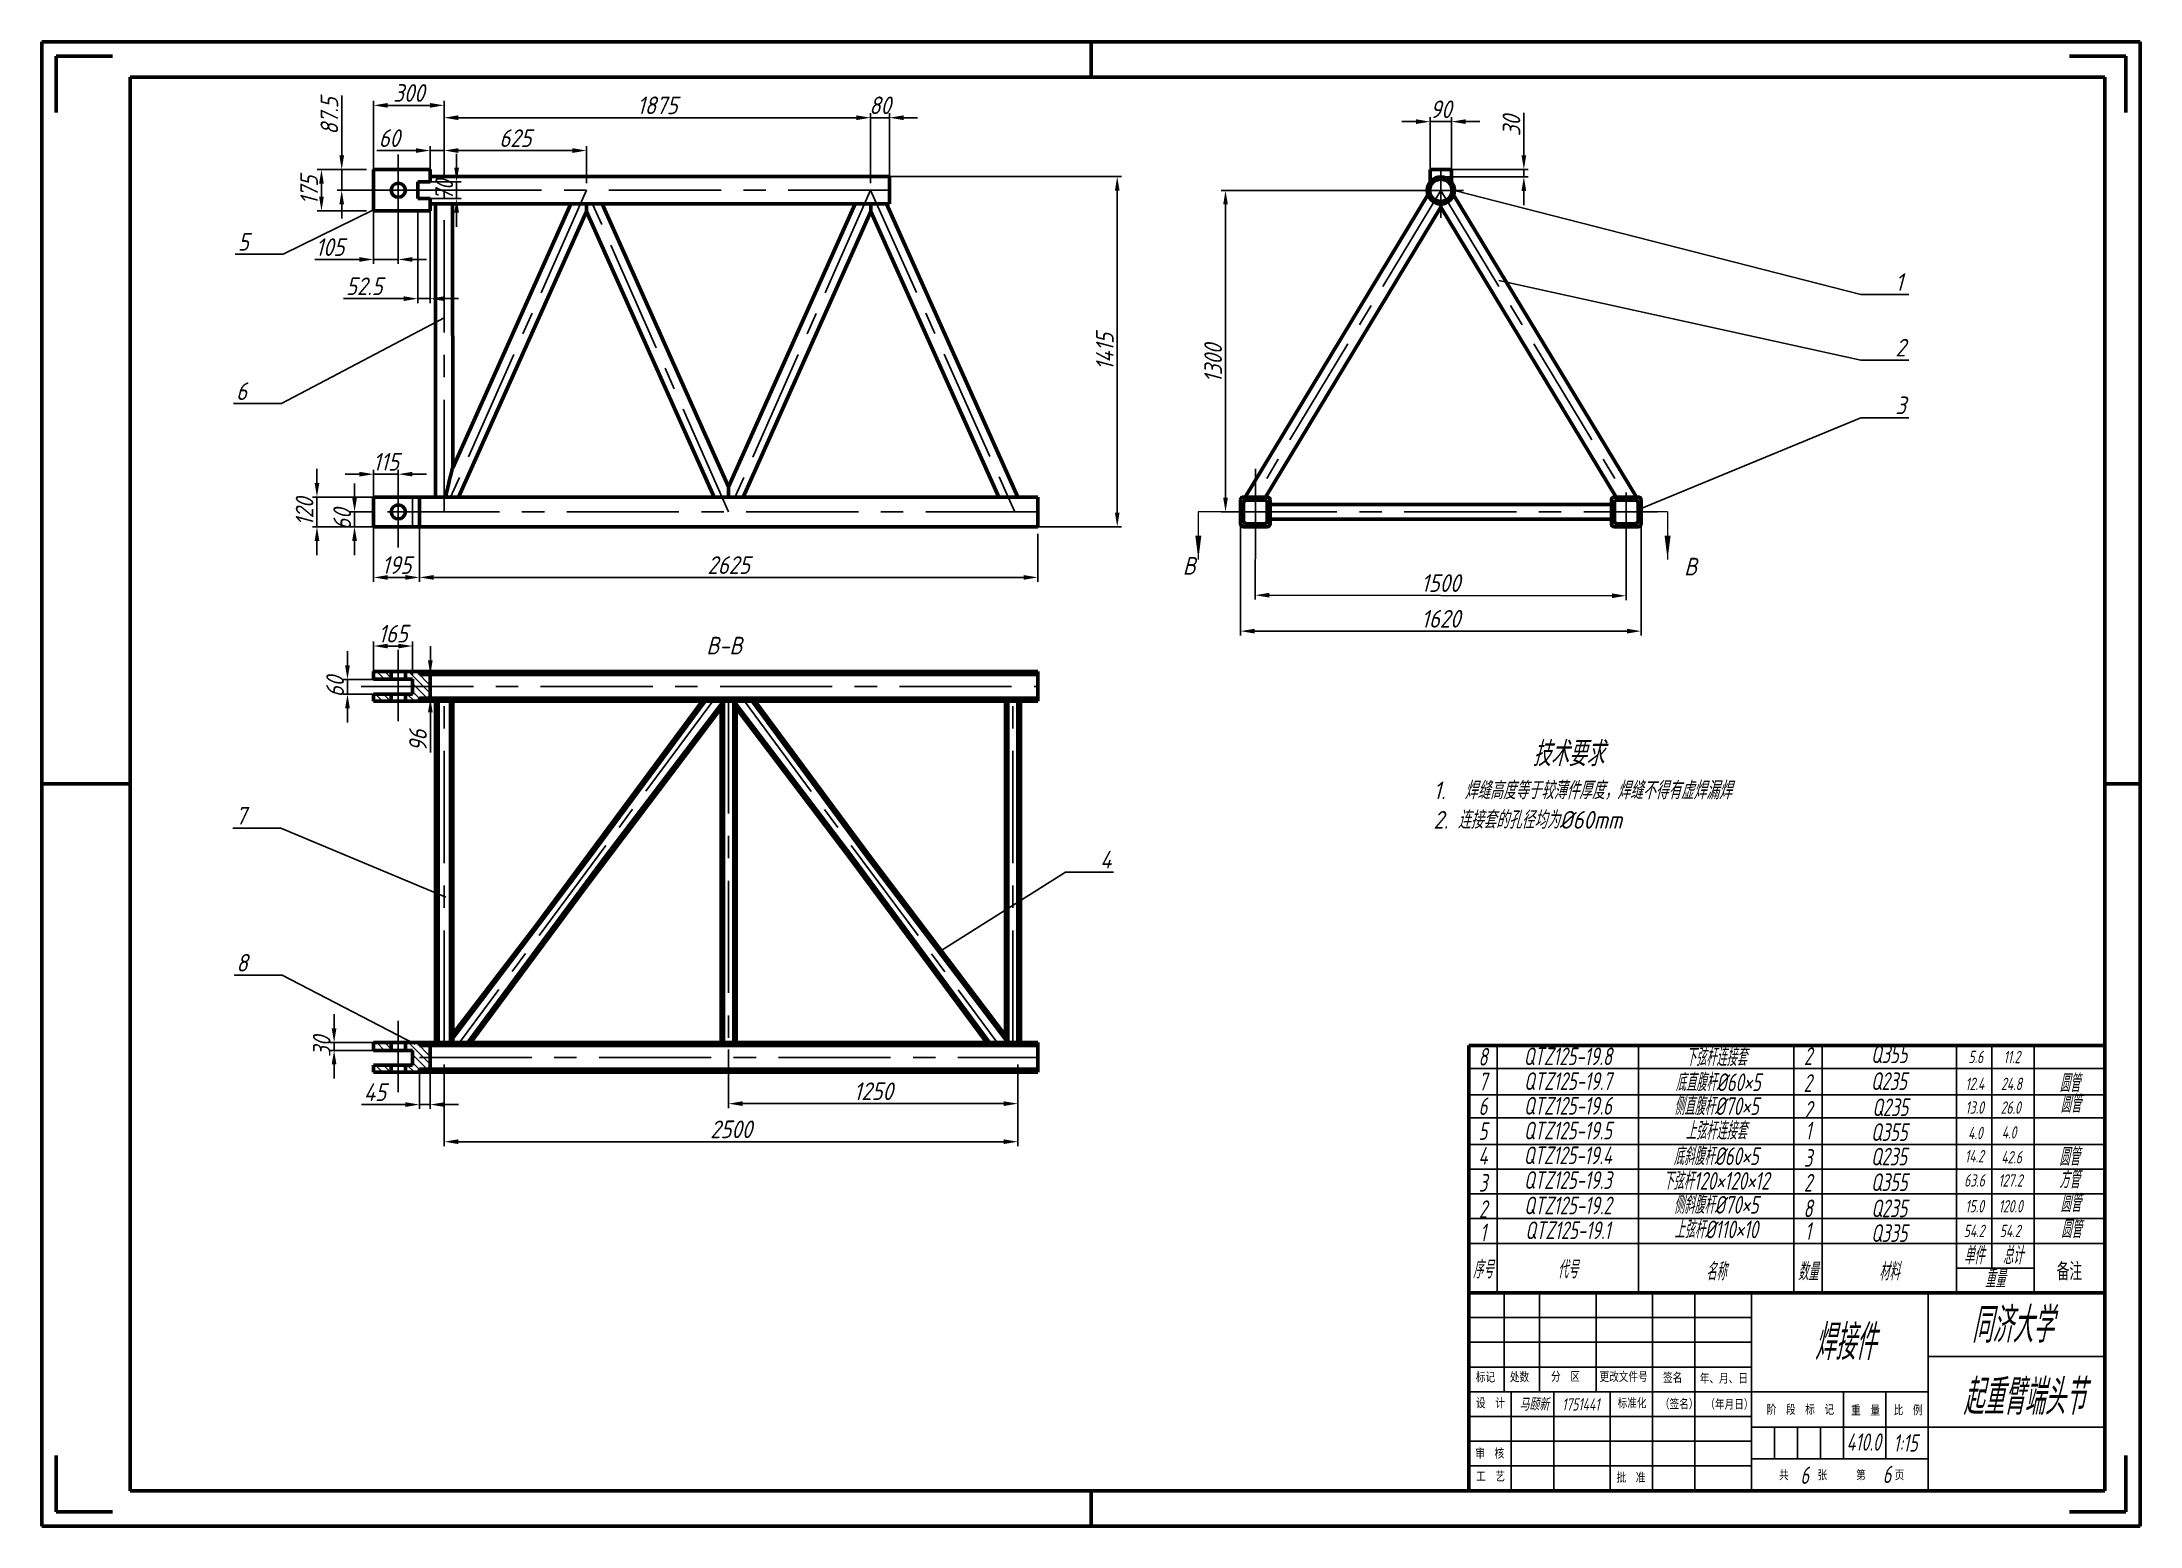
# Model space of a CAD drawing. Header units: millimetres. Extents: x 7185 to 7779, y 1355 to 1775.
import ezdxf
from ezdxf import colors
from ezdxf.entities.mleader import LeaderData, LeaderLine
from ezdxf.math import Vec2, Vec3

# ---------------------------------------------------------------- set-up
doc = ezdxf.new("R2010")
doc.units = ezdxf.units.MM
doc.linetypes.add('ACAD_ISO02W100', pattern=[15, 12, -3])
doc.linetypes.add('CENTER', pattern=[50.8, 31.75, -6.35, 6.35, -6.35])
for name, color, linetype, lineweight in [('中心线层', 1, 'CENTER', 25), ('剖面线层', 2, 'Continuous', 25), ('尺寸线层', 3, 'Continuous', 18), ('总内框线', 7, 'Continuous', 50), ('标注层', 3, 'Continuous', 25), ('粗实线', 7, 'Continuous', 50), ('细实线', 7, 'Continuous', 25), ('虚线层', 4, 'ACAD_ISO02W100', 25)]:
    doc.layers.add(name, color=color, linetype=linetype, lineweight=lineweight)
doc.styles.add('5号字', font='gbeitc.shx', dxfattribs={"height": 5, "bigfont": 'gbcbig.shx'})
doc.styles.add('7', font='gbeitc.shx', dxfattribs={"height": 7, "bigfont": 'gbcbig.shx'})
doc.styles.get("Standard").update_dxf_attribs({"font": 'txt', "bigfont": 'gbcbig.shx'})
doc.styles.add('陈杰（2）', font='gbeitc.shx', dxfattribs={"width": 0.8, "bigfont": 'gbcbig.shx'})
doc.dimstyles.new('ISO-25', dxfattribs={"dimtxt": 5, "dimasz": 2.5, "dimexe": 1.25, "dimexo": 0.625, "dimtad": 1, "dimtxsty": '5号字', "dimcen": 2.5, "dimadec": 0, "dimazin": 0, "dimtfac": 1, "dimtmove": 0, "dimatfit": 3, "dimfxl": 1, "dimarcsym": 0})

msp = doc.modelspace()

# ---------------------------------------------------------------- texts
at = {"color": 0, "width": 93.01929, "attachment_point": 1, "style": '陈杰（2）'}
for s, insert, char_height in [('同济大学', (7731.618, 1416.998), 10), ('焊接件', (7687.143, 1412.122), 10), ('{\\fSimSun|b0|i0|c134|p2;标记}', (7591.23, 1398.543), 2.5), ('{\\fSimSun|b0|i0|c134|p2;处数}', (7600.851, 1398.558), 2.5), ('{\\fSimSun|b0|i0|c134|p2;分\u3000区}', (7612.512, 1398.682), 2.5), ('{\\fSimSun|b0|i0|c134|p2;更改文件号}', (7626.246, 1398.628), 2.5), ('{\\fSimSun|b0|i0|c134|p2;签名}', (7644.231, 1398.37), 2.5), ('{\\fSimSun|b0|i0|c134|p2;年、月、日}', (7654.625, 1398.176), 2.5), ('起重臂端头节', (7729.155, 1396.605), 10), ('{\\fSimSun|b0|i0|c134|p2;设\u3000计}', (7591.289, 1391.203), 2.5), ('马颐新', (7603.539, 1391.27), 3.5), ('{\\fSimSun|b0|i0|c134|p2;标准化}', (7631.363, 1391.188), 2.5), ('{\\fSimSun|b0|i0|c134|p2;（签名）}', (7643.33, 1390.94), 2.5), ('{\\fSimSun|b0|i0|c134|p2;（年月日）}', (7656.198, 1390.84), 2.5), ('{\\fSimSun|b0|i0|c134|p2;阶\u3000段\u3000标\u3000记}', (7673.579, 1389.355), 2.5), ('{\\fSimSun|b0|i0|c134|p2;重\u3000量}', (7697.462, 1389.127), 2.5), ('{\\fSimSun|b0|i0|c134|p2;比\u3000例}', (7709.514, 1389.196), 2.5), ('{\\fSimSun|b0|i0|c134|p2;审\u3000核}', (7591.085, 1376.934), 2.5), ('{\\fSimSun|b0|i0|c134|p2;工\u3000艺}', (7591.289, 1370.448), 2.5), ('{\\fSimSun|b0|i0|c134|p2;批\u3000准}', (7631.057, 1370.13), 2.5), ('{\\fSimSun|b0|i0|c134|p2;共\u3000\u3000\u3000张\u3000\u3000\u3000第\u3000\u3000\u3000页}', (7677.072, 1370.83), 2.5)]:
    msp.add_mtext(s, dxfattribs=dict(at, insert=insert, char_height=char_height))
at = {"layer": '尺寸线层', "color": 0, "linetype": 'Continuous', "lineweight": 18, "char_height": 5, "width": 2.82129, "attachment_point": 7, "line_spacing_factor": 1.15057, "style": '5号字'}
for insert in [(7508.252, 1624.343), (7650.205, 1624.123)]:
    msp.add_mtext('{\\T1.01;B}', dxfattribs=dict(at, insert=insert))
at = {"layer": '标注层', "color": 0, "attachment_point": 1}
for s, width, gutter_width, insert, char_height, style in [('B-B', 19.66931, 99.965, (7373.365, 1606.768), 5, '5号字'), ('技术要求', 53.91977, 35, (7607.308, 1577.156), 7, '7'), ('1751441', 12, 17.5, (7615.658, 1391.272), 3.5, '陈杰（2）'), ('410.0', 12, 17.5, (7696.207, 1381.315), 4.9, '陈杰（2）'), ('1:15', 12, 17.5, (7709.457, 1381.044), 4.9, '陈杰（2）'), ('6', 12, 17.5, (7706.44, 1372.15), 4.9, '陈杰（2）'), ('6', 12, 17.5, (7683.127, 1371.923), 4.9, '陈杰（2）')]:
    msp.add_mtext_dynamic_manual_height_columns(s, width=width, gutter_width=gutter_width, heights=[0], dxfattribs=dict(at, insert=insert, char_height=char_height, style=style))
at = {"layer": '标注层', "color": 0, "insert": (7579.217, 1565.793), "char_height": 5, "width": 1462.82411, "attachment_point": 1, "style": '5号字'}
msp.add_mtext('\\A1;\\pxt14;1.  焊缝高度等于较薄件厚度，焊缝不得有虚焊漏焊\\P2. 连接套的孔径均为%%C60mm', dxfattribs=at)
at = {"layer": '细实线', "color": 0, "attachment_point": 1, "style": '陈杰（2）'}
for s, width, insert, char_height in [('\\pxqc;Q355', 38, (7689.276, 1491.1), 5), ('\\pxqc;8', 7.99951, (7589.244, 1490.407), 5), ('\\pxqc;QTZ125-19.8', 44, (7595.288, 1490.53), 5), ('\\pxqc;下弦杆连接套', 44, (7637.275, 1490.29), 5), ('\\pxqc;2', 8, (7681.274, 1490.577), 5), ('\\pxqc;5.6', 8, (7728.788, 1489.603), 3.5), ('\\pxqc;11.2', 8, (7738.994, 1489.59), 3.5), ('\\pxqc;7', 7.99951, (7589.244, 1483.389), 5), ('\\pxqc;QTZ125-19.7', 44, (7595.288, 1483.512), 5), ('\\pxqc;底直腹杆%%C60×5', 44, (7637.848, 1483.195), 5), ('\\pxqc;2', 8, (7681.175, 1482.97), 5), ('\\pxqc;Q235', 38, (7689.177, 1483.494), 5), ('\\pxqc;12.4', 7.61802, (7728.689, 1481.997), 3.5), ('\\pxqc;24.8', 8, (7738.895, 1481.984), 3.5), ('\\pxqc;圆管', 44, (7737.377, 1482.953), 5), ('\\pxqc;6', 7.99951, (7589.243, 1476.407), 5), ('\\pxqc;QTZ125-19.6', 44, (7595.287, 1476.53), 5), ('\\pxqc;侧直腹杆%%C70×5', 44, (7637.351, 1476.427), 5), ('\\pxqc;2', 8, (7681.348, 1475.381), 5), ('\\pxqc;Q235', 38, (7689.555, 1476.102), 5), ('\\pxqc;13.0', 8, (7728.458, 1475.295), 3.5), ('\\pxqc;26.0', 8, (7738.664, 1475.281), 3.5), ('圆管', 44, (7756.761, 1477.099), 5), ('\\pxqc;5', 7.99951, (7589.243, 1469.389), 5), ('\\pxqc;QTZ125-19.5', 44, (7595.287, 1469.512), 5), ('\\pxqc;上弦杆连接套', 44, (7637.276, 1469.47), 5), ('\\pxqc;1', 8, (7681.376, 1469.499), 5), ('\\pxqc;Q355', 38, (7689.276, 1469.081), 5), ('\\pxqc;4.0', 8, (7728.653, 1468.073), 3.5), ('\\pxqc;4.0', 8, (7738.207, 1468.264), 3.5), ('\\pxqc;4', 7.99951, (7589.243, 1462.389), 5), ('\\pxqc;QTZ125-19.4', 44, (7595.287, 1462.512), 5), ('\\pxqc;底斜腹杆%%C60×5', 44, (7637.274, 1462.272), 5), ('\\pxqc;3', 8, (7681.273, 1461.757), 5), ('\\pxqc;Q235', 37.99984, (7689.198, 1462.145), 5), ('\\pxqc;14.2', 8, (7728.383, 1461.528), 3.5), ('\\pxqc;圆管', 44, (7737.275, 1462.103), 5), ('\\pxqc;QTZ125-19.3', 44, (7595.287, 1455.512), 5), ('\\pxqc;下弦杆120×120×12', 44, (7637.274, 1455.272), 5), ('\\pxqc;42.6', 8, (7738.906, 1461.214), 3.5), ('\\pxqc;方管', 44, (7737.275, 1455.696), 5), ('\\pxqc;3', 7.99951, (7589.275, 1454.747), 5), ('\\pxqc;2', 8, (7681.273, 1454.757), 5), ('\\pxqc;Q355', 38, (7689.272, 1454.898), 5), ('\\pxqc;63.6', 8, (7728.399, 1454.666), 3.5), ('\\pxqc;127.2', 8, (7738.605, 1454.653), 3.5), ('\\pxqc;圆管', 44, (7737.633, 1448.975), 5), ('\\pxqc;2', 7.99967, (7589.275, 1447.284), 5), ('\\pxqc;QTZ125-19.2', 44, (7595.286, 1448.325), 5), ('\\pxqc;侧斜腹杆%%C70×5', 44, (7637.272, 1448.51), 5), ('\\pxqc;8', 8, (7681.272, 1447.506), 5), ('\\pxqc;Q235', 37.99984, (7689.273, 1447.506), 5), ('\\pxqc;15.0', 8, (7728.458, 1447.365), 3.5), ('\\pxqc;120.0', 8, (7738.664, 1447.352), 3.5), ('\\pxqc;1', 7.99984, (7589.275, 1440.662), 5), ('\\pxqc;QTZ125-19.1', 44, (7595.285, 1441.298), 5), ('\\pxqc;上弦杆%%C110×10', 44, (7637.272, 1441.542), 5), ('\\pxqc;1', 7.99984, (7681.273, 1441.064), 5), ('\\pxqc;Q335', 37.99984, (7689.273, 1440.506), 5), ('\\pxqc;54.2', 7.99984, (7728.297, 1440.368), 3.5), ('\\pxqc;54.2', 7.99984, (7738.503, 1440.355), 3.5), ('圆管', 44, (7756.919, 1441.625), 5), ('\\pxqc;单件', 10, (7727.275, 1434.182), 5), ('\\pxqc;总计', 11.99984, (7737.275, 1434.182), 5), ('\\pxqc;序号', 8, (7589.275, 1430.204), 5), ('\\pxqc;代号', 40, (7597.275, 1430.204), 5), ('\\pxqc;名称', 44, (7637.275, 1429.623), 5), ('\\pxqc;数量', 7.99967, (7681.275, 1429.623), 5), ('\\pxqc;材料', 37.99967, (7689.275, 1429.623), 5), ('\\pxqc;重量', 21.99984, (7727.229, 1427.564), 5)]:
    msp.add_mtext_dynamic_manual_height_columns(s, width=width, gutter_width=17.5, heights=[0], dxfattribs=dict(at, insert=insert, char_height=char_height))
at = {"layer": '细实线', "color": 0, "insert": (7749.275, 1429.627), "char_height": 5, "attachment_point": 1}
msp.add_mtext_dynamic_manual_height_columns('\\pxqc;备注', width=19.99984, gutter_width=17.5, heights=[0], dxfattribs=at)

# ---------------------------------------------------------------- blocks, each defined once
blk = doc.blocks.new('_None')
blk = doc.blocks.new('*D10')
at = {"layer": 'Defpoints', "color": 0, "transparency": 16777216}
for p in [(7581.31, 1733.11), (7520.36, 1642.11), (7528.81, 1642.11)]:
    blk.add_point(p, dxfattribs=at)
at = {"layer": '标注层', "color": 0, "lineweight": -2, "transparency": 16777216}
for p, q in [((7579.31, 1733.11), (7519.11, 1733.11)), ((7520.36, 1729.11), (7520.36, 1646.11)), ((7526.81, 1642.11), (7519.11, 1642.11))]:
    blk.add_line(p, q, dxfattribs=at)
at = {"layer": '标注层', "color": 0, "transparency": 16777216}
for points in [[(7519.7, 1729.11), (7521.03, 1729.11), (7520.36, 1733.11)], [(7519.7, 1646.11), (7521.03, 1646.11), (7520.36, 1642.11)]]:
    blk.add_solid(points, dxfattribs=at)
at = {"layer": '标注层', "color": 0, "transparency": 16777216, "insert": (7516.86, 1684.13), "char_height": 5, "attachment_point": 5, "rotation": 90, "style": '5号字'}
blk.add_mtext('1300', dxfattribs=at)
blk = doc.blocks.new('*D11')
at = {"layer": 'Defpoints', "color": 0, "transparency": 16777216}
for p in [(7379.69, 1491.92), (7461.57, 1487.72), (7461.57, 1474.64)]:
    blk.add_point(p, dxfattribs=at)
at = {"layer": '标注层', "color": 0, "lineweight": -2, "transparency": 16777216}
for p, q in [((7379.69, 1489.92), (7379.69, 1473.39)), ((7461.57, 1485.72), (7461.57, 1473.39)), ((7383.69, 1474.64), (7457.57, 1474.64))]:
    blk.add_line(p, q, dxfattribs=at)
at = {"layer": '标注层', "color": 0, "transparency": 16777216}
for points in [[(7383.69, 1475.31), (7383.69, 1473.97), (7379.69, 1474.64)], [(7457.57, 1475.31), (7457.57, 1473.97), (7461.57, 1474.64)]]:
    blk.add_solid(points, dxfattribs=at)
at = {"layer": '标注层', "color": 0, "transparency": 16777216, "insert": (7420.63, 1478.14), "char_height": 5, "attachment_point": 5, "style": '5号字'}
blk.add_mtext('1250', dxfattribs=at)
blk = doc.blocks.new('*D12')
at = {"layer": 'Defpoints', "color": 0, "transparency": 16777216}
for p in [(7299.19, 1487.72), (7461.57, 1487.72), (7461.57, 1463.87)]:
    blk.add_point(p, dxfattribs=at)
at = {"layer": '标注层', "color": 0, "lineweight": -2, "transparency": 16777216}
for p, q in [((7299.19, 1485.72), (7299.19, 1462.62)), ((7461.57, 1485.72), (7461.57, 1462.62)), ((7303.19, 1463.87), (7457.57, 1463.87))]:
    blk.add_line(p, q, dxfattribs=at)
at = {"layer": '标注层', "color": 0, "transparency": 16777216}
for points in [[(7303.19, 1464.54), (7303.19, 1463.2), (7299.19, 1463.87)], [(7457.57, 1464.54), (7457.57, 1463.2), (7461.57, 1463.87)]]:
    blk.add_solid(points, dxfattribs=at)
at = {"layer": '标注层', "color": 0, "transparency": 16777216, "insert": (7380.38, 1467.37), "char_height": 5, "attachment_point": 5, "style": '5号字'}
blk.add_mtext('{\\Fgbeitc|c134;2500}', dxfattribs=at)
blk = doc.blocks.new('*D13')
at = {"layer": 'Defpoints', "color": 0, "transparency": 16777216}
for p in [(7419.88, 1753.67), (7299.12, 1735.14), (7419.88, 1733.14)]:
    blk.add_point(p, dxfattribs=at)
at = {"layer": '标注层', "color": 0, "lineweight": -2, "transparency": 16777216}
for p, q in [((7299.12, 1737.14), (7299.12, 1754.92)), ((7303.12, 1753.67), (7415.88, 1753.67)), ((7419.88, 1735.14), (7419.88, 1754.92))]:
    blk.add_line(p, q, dxfattribs=at)
at = {"layer": '标注层', "color": 0, "transparency": 16777216}
for points in [[(7303.12, 1754.33), (7303.12, 1753), (7299.12, 1753.67)], [(7415.88, 1754.33), (7415.88, 1753), (7419.88, 1753.67)]]:
    blk.add_solid(points, dxfattribs=at)
at = {"layer": '标注层', "color": 0, "transparency": 16777216, "insert": (7359.5, 1757.17), "char_height": 5, "attachment_point": 5, "style": '5号字'}
blk.add_mtext('1875', dxfattribs=at)
blk = doc.blocks.new('*D14')
at = {"layer": 'Defpoints', "color": 0, "transparency": 16777216}
for p in [(7339.47, 1744.38), (7299.12, 1735.14), (7339.47, 1733.14)]:
    blk.add_point(p, dxfattribs=at)
at = {"layer": '标注层', "color": 0, "lineweight": -2, "transparency": 16777216}
for p, q in [((7299.12, 1737.14), (7299.12, 1745.63)), ((7303.12, 1744.38), (7335.47, 1744.38)), ((7339.47, 1735.14), (7339.47, 1745.63))]:
    blk.add_line(p, q, dxfattribs=at)
at = {"layer": '标注层', "color": 0, "transparency": 16777216}
for points in [[(7303.12, 1745.04), (7303.12, 1743.71), (7299.12, 1744.38)], [(7335.47, 1745.04), (7335.47, 1743.71), (7339.47, 1744.38)]]:
    blk.add_solid(points, dxfattribs=at)
at = {"layer": '标注层', "color": 0, "transparency": 16777216, "insert": (7319.29, 1747.88), "char_height": 5, "attachment_point": 5, "style": '5号字'}
blk.add_mtext('625', dxfattribs=at)
blk = doc.blocks.new('*D15')
at = {"layer": 'Defpoints', "color": 0, "transparency": 16777216}
for p in [(7528.81, 1642.11), (7633.81, 1641.94), (7633.77, 1618.37)]:
    blk.add_point(p, dxfattribs=at)
at = {"layer": '标注层', "color": 0, "lineweight": -2, "transparency": 16777216}
for p, q in [((7528.81, 1640.11), (7528.77, 1617.29)), ((7633.81, 1639.94), (7633.77, 1617.12)), ((7532.77, 1618.54), (7629.77, 1618.38))]:
    blk.add_line(p, q, dxfattribs=at)
at = {"layer": '标注层', "color": 0, "transparency": 16777216}
for points in [[(7532.78, 1619.2), (7532.77, 1617.87), (7528.77, 1618.54)], [(7629.78, 1619.05), (7629.77, 1617.71), (7633.77, 1618.37)]]:
    blk.add_solid(points, dxfattribs=at)
at = {"layer": '标注层', "color": 0, "transparency": 16777216, "insert": (7581.28, 1621.96), "char_height": 5, "attachment_point": 5, "rotation": 359.90802, "style": '5号字'}
blk.add_mtext('1500', dxfattribs=at)
blk = doc.blocks.new('*D17')
at = {"layer": 'Defpoints', "color": 0, "transparency": 16777216}
for p in [(7524.61, 1642.11), (7638.01, 1642.11), (7638.01, 1608.36)]:
    blk.add_point(p, dxfattribs=at)
at = {"layer": '标注层', "color": 0, "lineweight": -2, "transparency": 16777216}
for p, q in [((7524.61, 1640.11), (7524.61, 1607.11)), ((7638.01, 1640.11), (7638.01, 1607.11)), ((7528.61, 1608.36), (7634.01, 1608.36))]:
    blk.add_line(p, q, dxfattribs=at)
at = {"layer": '标注层', "color": 0, "transparency": 16777216}
for points in [[(7528.61, 1609.03), (7528.61, 1607.7), (7524.61, 1608.36)], [(7634.01, 1609.03), (7634.01, 1607.7), (7638.01, 1608.36)]]:
    blk.add_solid(points, dxfattribs=at)
at = {"layer": '标注层', "color": 0, "transparency": 16777216, "insert": (7581.31, 1611.86), "char_height": 5, "attachment_point": 5, "style": '5号字'}
blk.add_mtext('1620', dxfattribs=at)
blk = doc.blocks.new('*D18')
at = {"layer": 'Defpoints', "color": 0, "transparency": 16777216}
for p in [(7419.88, 1736.99), (7419.88, 1637.91), (7489.7, 1637.91)]:
    blk.add_point(p, dxfattribs=at)
at = {"layer": '标注层', "color": 0, "lineweight": -2, "transparency": 16777216}
for p, q in [((7421.88, 1736.99), (7490.95, 1736.99)), ((7489.7, 1732.99), (7489.7, 1641.91)), ((7421.88, 1637.91), (7490.95, 1637.91))]:
    blk.add_line(p, q, dxfattribs=at)
at = {"layer": '标注层', "color": 0, "transparency": 16777216}
for points in [[(7489.03, 1732.99), (7490.36, 1732.99), (7489.7, 1736.99)], [(7489.03, 1641.91), (7490.36, 1641.91), (7489.7, 1637.91)]]:
    blk.add_solid(points, dxfattribs=at)
at = {"layer": '标注层', "color": 0, "transparency": 16777216, "insert": (7486.2, 1687.45), "char_height": 5, "attachment_point": 5, "rotation": 90, "style": '5号字'}
blk.add_mtext('1415', dxfattribs=at)
blk = doc.blocks.new('*D19')
at = {"layer": 'Defpoints', "color": 0, "transparency": 16777216}
for p in [(7584.34, 1752.55), (7578.29, 1737.24), (7584.34, 1737.24)]:
    blk.add_point(p, dxfattribs=at)
at = {"layer": '标注层', "color": 0, "lineweight": -2, "transparency": 16777216}
for p, q in [((7574.29, 1752.55), (7570.29, 1752.55)), ((7578.29, 1739.24), (7578.29, 1753.8)), ((7578.29, 1752.55), (7584.34, 1752.55)), ((7584.34, 1739.24), (7584.34, 1753.8)), ((7588.34, 1752.55), (7592.34, 1752.55))]:
    blk.add_line(p, q, dxfattribs=at)
at = {"layer": '标注层', "color": 0, "transparency": 16777216}
for points in [[(7574.29, 1753.22), (7574.29, 1751.89), (7578.29, 1752.55)], [(7588.34, 1753.22), (7588.34, 1751.89), (7584.34, 1752.55)]]:
    blk.add_solid(points, dxfattribs=at)
at = {"layer": '标注层', "color": 0, "transparency": 16777216, "insert": (7581.31, 1756.05), "char_height": 5, "attachment_point": 5, "style": '5号字'}
blk.add_mtext('90', dxfattribs=at)
blk = doc.blocks.new('*D20')
at = {"layer": 'Defpoints', "color": 0, "transparency": 16777216}
for p in [(7425.2, 1753.67), (7419.88, 1733.14), (7425.2, 1733.14)]:
    blk.add_point(p, dxfattribs=at)
at = {"layer": '标注层', "color": 0, "lineweight": -2, "transparency": 16777216}
for p, q in [((7415.88, 1753.67), (7411.88, 1753.67)), ((7419.88, 1735.14), (7419.88, 1754.92)), ((7419.88, 1753.67), (7425.2, 1753.67)), ((7425.2, 1735.14), (7425.2, 1754.92)), ((7429.2, 1753.67), (7433.2, 1753.67))]:
    blk.add_line(p, q, dxfattribs=at)
at = {"layer": '标注层', "color": 0, "transparency": 16777216}
for points in [[(7415.88, 1754.33), (7415.88, 1753), (7419.88, 1753.67)], [(7429.2, 1754.33), (7429.2, 1753), (7425.2, 1753.67)]]:
    blk.add_solid(points, dxfattribs=at)
at = {"layer": '标注层', "color": 0, "transparency": 16777216, "insert": (7422.54, 1757.17), "char_height": 5, "attachment_point": 5, "style": '5号字'}
blk.add_mtext('80', dxfattribs=at)
blk = doc.blocks.new('*D21')
at = {"layer": 'Defpoints', "color": 0, "transparency": 16777216}
for p in [(7579.41, 1736.96), (7581.31, 1738.99), (7604.82, 1738.99)]:
    blk.add_point(p, dxfattribs=at)
at = {"layer": '标注层', "color": 0, "lineweight": -2, "transparency": 16777216}
for p, q in [((7604.82, 1742.99), (7604.82, 1755.05)), ((7581.41, 1736.96), (7606.07, 1736.96)), ((7583.31, 1738.99), (7606.07, 1738.99)), ((7604.82, 1736.96), (7604.82, 1738.99)), ((7604.82, 1732.96), (7604.82, 1728.96))]:
    blk.add_line(p, q, dxfattribs=at)
at = {"layer": '标注层', "color": 0, "transparency": 16777216}
for points in [[(7604.16, 1742.99), (7605.49, 1742.99), (7604.82, 1738.99)], [(7604.16, 1732.96), (7605.49, 1732.96), (7604.82, 1736.96)]]:
    blk.add_solid(points, dxfattribs=at)
at = {"layer": '标注层', "color": 0, "transparency": 16777216, "insert": (7601.32, 1751.39), "char_height": 5, "attachment_point": 5, "rotation": 90, "style": '5号字'}
blk.add_mtext('30', dxfattribs=at)
blk = doc.blocks.new('*D22')
at = {"layer": 'Defpoints', "color": 0, "transparency": 16777216}
for p in [(7279.16, 1757.17), (7279.16, 1736.99), (7299.12, 1736.99)]:
    blk.add_point(p, dxfattribs=at)
at = {"layer": '标注层', "color": 0, "lineweight": -2, "transparency": 16777216}
for p, q in [((7279.16, 1738.99), (7279.16, 1758.42)), ((7299.12, 1738.99), (7299.12, 1758.42)), ((7295.12, 1757.17), (7283.16, 1757.17))]:
    blk.add_line(p, q, dxfattribs=at)
at = {"layer": '标注层', "color": 0, "transparency": 16777216}
for points in [[(7283.16, 1757.83), (7283.16, 1756.5), (7279.16, 1757.17)], [(7295.12, 1757.83), (7295.12, 1756.5), (7299.12, 1757.17)]]:
    blk.add_solid(points, dxfattribs=at)
at = {"layer": '标注层', "color": 0, "transparency": 16777216, "insert": (7289.14, 1760.67), "char_height": 5, "attachment_point": 5, "style": '5号字'}
blk.add_mtext('300', dxfattribs=at)
blk = doc.blocks.new('*D23')
at = {"layer": 'Defpoints', "color": 0, "transparency": 16777216}
for p in [(7295.16, 1744.38), (7295.16, 1736.99), (7299.12, 1736.99)]:
    blk.add_point(p, dxfattribs=at)
at = {"layer": '标注层', "color": 0, "lineweight": -2, "transparency": 16777216}
for p, q in [((7291.16, 1744.38), (7280.05, 1744.38)), ((7295.16, 1738.99), (7295.16, 1745.63)), ((7299.12, 1744.38), (7295.16, 1744.38)), ((7299.12, 1738.99), (7299.12, 1745.63)), ((7303.12, 1744.38), (7307.12, 1744.38))]:
    blk.add_line(p, q, dxfattribs=at)
at = {"layer": '标注层', "color": 0, "transparency": 16777216}
for points in [[(7291.16, 1745.04), (7291.16, 1743.71), (7295.16, 1744.38)], [(7303.12, 1745.04), (7303.12, 1743.71), (7299.12, 1744.38)]]:
    blk.add_solid(points, dxfattribs=at)
at = {"layer": '标注层', "color": 0, "transparency": 16777216, "insert": (7283.6, 1747.88), "char_height": 5, "attachment_point": 5, "style": '5号字'}
blk.add_mtext('60', dxfattribs=at)
blk = doc.blocks.new('*D24')
at = {"layer": 'Defpoints', "color": 0, "transparency": 16777216}
for p in [(7279.16, 1738.99), (7264.41, 1727.29), (7279.16, 1727.29)]:
    blk.add_point(p, dxfattribs=at)
at = {"layer": '标注层', "color": 0, "lineweight": -2, "transparency": 16777216}
for p, q in [((7277.16, 1738.99), (7263.16, 1738.99)), ((7264.41, 1734.99), (7264.41, 1731.29)), ((7277.16, 1727.29), (7263.16, 1727.29))]:
    blk.add_line(p, q, dxfattribs=at)
at = {"layer": '标注层', "color": 0, "transparency": 16777216}
for points in [[(7263.74, 1734.99), (7265.07, 1734.99), (7264.41, 1738.99)], [(7263.74, 1731.29), (7265.07, 1731.29), (7264.41, 1727.29)]]:
    blk.add_solid(points, dxfattribs=at)
at = {"layer": '标注层', "color": 0, "transparency": 16777216, "insert": (7260.91, 1733.14), "char_height": 5, "attachment_point": 5, "rotation": 90, "style": '5号字'}
blk.add_mtext('175', dxfattribs=at)
blk = doc.blocks.new('*D25')
at = {"layer": 'Defpoints', "color": 0, "transparency": 16777216}
for p in [(7270.14, 1738.99), (7279.16, 1738.99), (7279.16, 1733.14)]:
    blk.add_point(p, dxfattribs=at)
at = {"layer": '标注层', "color": 0, "lineweight": -2, "transparency": 16777216}
for p, q in [((7270.14, 1742.99), (7270.14, 1759.92)), ((7277.16, 1738.99), (7268.89, 1738.99)), ((7270.14, 1733.14), (7270.14, 1738.99)), ((7277.16, 1733.14), (7268.89, 1733.14)), ((7270.14, 1729.14), (7270.14, 1725.14))]:
    blk.add_line(p, q, dxfattribs=at)
at = {"layer": '标注层', "color": 0, "transparency": 16777216}
for points in [[(7269.48, 1742.99), (7270.81, 1742.99), (7270.14, 1738.99)], [(7269.48, 1729.14), (7270.81, 1729.14), (7270.14, 1733.14)]]:
    blk.add_solid(points, dxfattribs=at)
at = {"layer": '标注层', "color": 0, "transparency": 16777216, "insert": (7266.64, 1754.12), "char_height": 5, "attachment_point": 5, "rotation": 90, "style": '5号字'}
blk.add_mtext('87.5', dxfattribs=at)
blk = doc.blocks.new('*D26')
at = {"layer": 'Defpoints', "color": 0, "transparency": 16777216}
for p in [(7279.16, 1730.84), (7286.16, 1727.29), (7286.16, 1713.55)]:
    blk.add_point(p, dxfattribs=at)
at = {"layer": '标注层', "color": 0, "lineweight": -2, "transparency": 16777216}
for p, q in [((7279.16, 1728.84), (7279.16, 1712.3)), ((7286.16, 1725.29), (7286.16, 1712.3)), ((7275.16, 1713.55), (7262.49, 1713.55)), ((7286.16, 1713.55), (7279.16, 1713.55)), ((7290.16, 1713.55), (7294.16, 1713.55))]:
    blk.add_line(p, q, dxfattribs=at)
at = {"layer": '标注层', "color": 0, "transparency": 16777216}
for points in [[(7275.16, 1714.22), (7275.16, 1712.89), (7279.16, 1713.55)], [(7290.16, 1714.22), (7290.16, 1712.89), (7286.16, 1713.55)]]:
    blk.add_solid(points, dxfattribs=at)
at = {"layer": '标注层', "color": 0, "transparency": 16777216, "insert": (7266.82, 1717.05), "char_height": 5, "attachment_point": 5, "style": '5号字'}
blk.add_mtext('105', dxfattribs=at)
blk = doc.blocks.new('*D27')
at = {"layer": 'Defpoints', "color": 0, "transparency": 16777216}
for p in [(7291.66, 1735.49), (7292.16, 1730.79), (7302.67, 1730.79)]:
    blk.add_point(p, dxfattribs=at)
at = {"layer": '标注层', "color": 0, "lineweight": -2, "transparency": 16777216}
for p, q in [((7302.67, 1739.49), (7302.67, 1743.49)), ((7293.66, 1735.49), (7303.92, 1735.49)), ((7302.67, 1735.49), (7302.67, 1730.79)), ((7294.16, 1730.79), (7303.92, 1730.79)), ((7302.67, 1726.79), (7302.67, 1722.79))]:
    blk.add_line(p, q, dxfattribs=at)
at = {"layer": '标注层', "color": 0, "transparency": 16777216}
for points in [[(7302, 1739.49), (7303.34, 1739.49), (7302.67, 1735.49)], [(7302, 1726.79), (7303.34, 1726.79), (7302.67, 1730.79)]]:
    blk.add_solid(points, dxfattribs=at)
at = {"layer": '标注层', "color": 0, "transparency": 16777216, "insert": (7299.17, 1733.14), "char_height": 5, "attachment_point": 5, "rotation": 90, "style": '5号字'}
blk.add_mtext('70', dxfattribs=at)
blk = doc.blocks.new('*D28')
at = {"layer": 'Defpoints', "color": 0, "transparency": 16777216}
for p in [(7295.19, 1596.08), (7295.19, 1589.36), (7295.23, 1589.36)]:
    blk.add_point(p, dxfattribs=at)
at = {"layer": '标注层', "color": 0, "lineweight": -2, "transparency": 16777216}
for p, q in [((7295.23, 1600.08), (7295.23, 1604.08)), ((7295.23, 1596.08), (7295.23, 1589.36)), ((7297.19, 1596.08), (7296.48, 1596.08)), ((7297.19, 1589.36), (7296.48, 1589.36)), ((7295.23, 1585.36), (7295.23, 1574.02))]:
    blk.add_line(p, q, dxfattribs=at)
at = {"layer": '标注层', "color": 0, "transparency": 16777216}
for points in [[(7294.56, 1600.08), (7295.89, 1600.08), (7295.23, 1596.08)], [(7294.56, 1585.36), (7295.89, 1585.36), (7295.23, 1589.36)]]:
    blk.add_solid(points, dxfattribs=at)
at = {"layer": '标注层', "color": 0, "transparency": 16777216, "insert": (7291.73, 1577.36), "char_height": 5, "attachment_point": 5, "rotation": 90, "style": '5号字'}
blk.add_mtext('96', dxfattribs=at)
blk = doc.blocks.new('*D29')
at = {"layer": 'Defpoints', "color": 0, "transparency": 16777216}
for p in [(7279.16, 1604.15), (7279.16, 1594.72), (7290.16, 1593.93)]:
    blk.add_point(p, dxfattribs=at)
at = {"layer": '标注层', "color": 0, "lineweight": -2, "transparency": 16777216}
for p, q in [((7279.16, 1596.72), (7279.16, 1605.4)), ((7286.16, 1604.15), (7283.16, 1604.15)), ((7290.16, 1595.93), (7290.16, 1605.4))]:
    blk.add_line(p, q, dxfattribs=at)
at = {"layer": '标注层', "color": 0, "transparency": 16777216}
for points in [[(7283.16, 1604.81), (7283.16, 1603.48), (7279.16, 1604.15)], [(7286.16, 1604.81), (7286.16, 1603.48), (7290.16, 1604.15)]]:
    blk.add_solid(points, dxfattribs=at)
at = {"layer": '标注层', "color": 0, "transparency": 16777216, "insert": (7284.66, 1607.65), "char_height": 5, "attachment_point": 5, "style": '5号字'}
blk.add_mtext('165', dxfattribs=at)
blk = doc.blocks.new('*D30')
at = {"layer": 'Defpoints', "color": 0, "transparency": 16777216}
for p in [(7282.18, 1594.72), (7271.77, 1590.52), (7284.16, 1590.52)]:
    blk.add_point(p, dxfattribs=at)
at = {"layer": '标注层', "color": 0, "lineweight": -2, "transparency": 16777216}
for p, q in [((7271.77, 1598.72), (7271.77, 1602.72)), ((7280.18, 1594.72), (7270.52, 1594.72)), ((7271.77, 1594.72), (7271.77, 1590.52)), ((7282.16, 1590.52), (7270.52, 1590.52)), ((7271.77, 1586.52), (7271.77, 1582.52))]:
    blk.add_line(p, q, dxfattribs=at)
at = {"layer": '标注层', "color": 0, "transparency": 16777216}
for points in [[(7271.1, 1598.72), (7272.44, 1598.72), (7271.77, 1594.72)], [(7271.1, 1586.52), (7272.44, 1586.52), (7271.77, 1590.52)]]:
    blk.add_solid(points, dxfattribs=at)
at = {"layer": '标注层', "color": 0, "transparency": 16777216, "insert": (7268.27, 1592.62), "char_height": 5, "attachment_point": 5, "rotation": 90, "style": '5号字'}
blk.add_mtext('60', dxfattribs=at)
blk = doc.blocks.new('*D31')
at = {"layer": 'Defpoints', "color": 0, "transparency": 16777216}
for p in [(7286.16, 1652.79), (7279.16, 1637.91), (7286.16, 1637.91)]:
    blk.add_point(p, dxfattribs=at)
at = {"layer": '标注层', "color": 0, "lineweight": -2, "transparency": 16777216}
for p, q in [((7275.16, 1652.79), (7271.16, 1652.79)), ((7279.16, 1639.91), (7279.16, 1654.04)), ((7279.16, 1652.79), (7286.16, 1652.79)), ((7286.16, 1639.91), (7286.16, 1654.04)), ((7290.16, 1652.79), (7294.16, 1652.79))]:
    blk.add_line(p, q, dxfattribs=at)
at = {"layer": '标注层', "color": 0, "transparency": 16777216}
for points in [[(7275.16, 1653.45), (7275.16, 1652.12), (7279.16, 1652.79)], [(7290.16, 1653.45), (7290.16, 1652.12), (7286.16, 1652.79)]]:
    blk.add_solid(points, dxfattribs=at)
at = {"layer": '标注层', "color": 0, "transparency": 16777216, "insert": (7282.66, 1656.29), "char_height": 5, "attachment_point": 5, "style": '5号字'}
blk.add_mtext('115', dxfattribs=at)
blk = doc.blocks.new('*D32')
at = {"layer": 'Defpoints', "color": 0, "transparency": 16777216}
for p in [(7279.16, 1642.11), (7292.16, 1640.71), (7292.16, 1623.56)]:
    blk.add_point(p, dxfattribs=at)
at = {"layer": '标注层', "color": 0, "lineweight": -2, "transparency": 16777216}
for p, q in [((7279.16, 1640.11), (7279.16, 1622.31)), ((7292.16, 1638.71), (7292.16, 1622.31)), ((7283.16, 1623.56), (7288.16, 1623.56))]:
    blk.add_line(p, q, dxfattribs=at)
at = {"layer": '标注层', "color": 0, "transparency": 16777216}
for points in [[(7283.16, 1624.23), (7283.16, 1622.9), (7279.16, 1623.56)], [(7288.16, 1624.23), (7288.16, 1622.9), (7292.16, 1623.56)]]:
    blk.add_solid(points, dxfattribs=at)
at = {"layer": '标注层', "color": 0, "transparency": 16777216, "insert": (7285.66, 1627.06), "char_height": 5, "attachment_point": 5, "style": '5号字'}
blk.add_mtext('195', dxfattribs=at)
blk = doc.blocks.new('*D33')
at = {"layer": 'Defpoints', "color": 0, "transparency": 16777216}
for p in [(7281.2, 1642.11), (7273.78, 1637.91), (7283.34, 1637.91)]:
    blk.add_point(p, dxfattribs=at)
at = {"layer": '标注层', "color": 0, "lineweight": -2, "transparency": 16777216}
for p, q in [((7273.78, 1646.11), (7273.78, 1650.11)), ((7279.2, 1642.11), (7272.53, 1642.11)), ((7273.78, 1642.11), (7273.78, 1637.91)), ((7281.34, 1637.91), (7272.53, 1637.91)), ((7273.78, 1633.91), (7273.78, 1629.91))]:
    blk.add_line(p, q, dxfattribs=at)
at = {"layer": '标注层', "color": 0, "transparency": 16777216}
for points in [[(7273.11, 1646.11), (7274.45, 1646.11), (7273.78, 1642.11)], [(7273.11, 1633.91), (7274.45, 1633.91), (7273.78, 1637.91)]]:
    blk.add_solid(points, dxfattribs=at)
at = {"layer": '标注层', "color": 0, "transparency": 16777216, "insert": (7270.28, 1640.01), "char_height": 5, "attachment_point": 5, "rotation": 90, "style": '5号字'}
blk.add_mtext('60', dxfattribs=at)
blk = doc.blocks.new('*D34')
at = {"layer": 'Defpoints', "color": 0, "transparency": 16777216}
for p in [(7283.03, 1646.31), (7263.13, 1637.91), (7279.16, 1637.91)]:
    blk.add_point(p, dxfattribs=at)
at = {"layer": '标注层', "color": 0, "lineweight": -2, "transparency": 16777216}
for p, q in [((7263.13, 1650.31), (7263.13, 1654.31)), ((7281.03, 1646.31), (7261.88, 1646.31)), ((7263.13, 1646.31), (7263.13, 1637.91)), ((7277.16, 1637.91), (7261.88, 1637.91)), ((7263.13, 1633.91), (7263.13, 1629.91))]:
    blk.add_line(p, q, dxfattribs=at)
at = {"layer": '标注层', "color": 0, "transparency": 16777216}
for points in [[(7262.47, 1650.31), (7263.8, 1650.31), (7263.13, 1646.31)], [(7262.47, 1633.91), (7263.8, 1633.91), (7263.13, 1637.91)]]:
    blk.add_solid(points, dxfattribs=at)
at = {"layer": '标注层', "color": 0, "transparency": 16777216, "insert": (7259.63, 1642.11), "char_height": 5, "attachment_point": 5, "rotation": 90, "style": '5号字'}
blk.add_mtext('120', dxfattribs=at)
blk = doc.blocks.new('*D35')
at = {"layer": 'Defpoints', "color": 0, "transparency": 16777216}
for p in [(7292.16, 1642.11), (7467.22, 1637.91), (7292.16, 1623.56)]:
    blk.add_point(p, dxfattribs=at)
at = {"layer": '标注层', "color": 0, "lineweight": -2, "transparency": 16777216}
for p, q in [((7292.16, 1640.11), (7292.16, 1622.31)), ((7467.22, 1635.91), (7467.22, 1622.31)), ((7463.22, 1623.56), (7296.16, 1623.56))]:
    blk.add_line(p, q, dxfattribs=at)
at = {"layer": '标注层', "color": 0, "transparency": 16777216}
for points in [[(7296.16, 1624.23), (7296.16, 1622.9), (7292.16, 1623.56)], [(7463.22, 1624.23), (7463.22, 1622.9), (7467.22, 1623.56)]]:
    blk.add_solid(points, dxfattribs=at)
at = {"layer": '标注层', "color": 0, "transparency": 16777216, "insert": (7379.69, 1627.06), "char_height": 5, "attachment_point": 5, "style": '5号字'}
blk.add_mtext('2625', dxfattribs=at)
blk = doc.blocks.new('*D36')
at = {"layer": 'Defpoints', "color": 0, "transparency": 16777216}
for p in [(7281.49, 1491.92), (7267.98, 1489.72), (7281.05, 1489.72)]:
    blk.add_point(p, dxfattribs=at)
at = {"layer": '标注层', "color": 0, "lineweight": -2, "transparency": 16777216}
for p, q in [((7267.98, 1495.92), (7267.98, 1499.92)), ((7279.49, 1491.92), (7266.73, 1491.92)), ((7267.98, 1491.92), (7267.98, 1489.72)), ((7279.05, 1489.72), (7266.73, 1489.72)), ((7267.98, 1485.72), (7267.98, 1481.72))]:
    blk.add_line(p, q, dxfattribs=at)
at = {"layer": '标注层', "color": 0, "transparency": 16777216}
for points in [[(7267.31, 1495.92), (7268.65, 1495.92), (7267.98, 1491.92)], [(7267.31, 1485.72), (7268.65, 1485.72), (7267.98, 1489.72)]]:
    blk.add_solid(points, dxfattribs=at)
at = {"layer": '标注层', "color": 0, "transparency": 16777216, "insert": (7264.48, 1490.82), "char_height": 5, "attachment_point": 5, "rotation": 90, "style": '5号字'}
blk.add_mtext('30', dxfattribs=at)
blk = doc.blocks.new('*D37')
at = {"layer": 'Defpoints', "color": 0, "transparency": 16777216}
for p in [(7292.14, 1486.1), (7295.19, 1486.88), (7292.14, 1474.38)]:
    blk.add_point(p, dxfattribs=at)
at = {"layer": '标注层', "color": 0, "lineweight": -2, "transparency": 16777216}
for p, q in [((7292.14, 1484.1), (7292.14, 1473.13)), ((7295.19, 1484.88), (7295.19, 1473.13)), ((7288.14, 1474.38), (7275.73, 1474.38)), ((7295.19, 1474.38), (7292.14, 1474.38)), ((7299.19, 1474.38), (7303.19, 1474.38))]:
    blk.add_line(p, q, dxfattribs=at)
at = {"layer": '标注层', "color": 0, "transparency": 16777216}
for points in [[(7288.14, 1475.04), (7288.14, 1473.71), (7292.14, 1474.38)], [(7299.19, 1475.04), (7299.19, 1473.71), (7295.19, 1474.38)]]:
    blk.add_solid(points, dxfattribs=at)
at = {"layer": '标注层', "color": 0, "transparency": 16777216, "insert": (7279.54, 1477.88), "char_height": 5, "attachment_point": 5, "style": '5号字'}
blk.add_mtext('45', dxfattribs=at)
blk = doc.blocks.new('*D38')
at = {"layer": 'Defpoints', "color": 0, "transparency": 16777216}
for p in [(7291.66, 1729.38), (7295.16, 1730.79), (7291.66, 1702.46)]:
    blk.add_point(p, dxfattribs=at)
at = {"layer": '标注层', "color": 0, "lineweight": -2, "transparency": 16777216}
for p, q in [((7295.16, 1728.79), (7295.16, 1701.21)), ((7291.66, 1727.38), (7291.66, 1701.21)), ((7287.66, 1702.46), (7270.61, 1702.46)), ((7295.16, 1702.46), (7291.66, 1702.46)), ((7299.16, 1702.46), (7303.16, 1702.46))]:
    blk.add_line(p, q, dxfattribs=at)
at = {"layer": '标注层', "color": 0, "transparency": 16777216}
for points in [[(7287.66, 1703.13), (7287.66, 1701.79), (7291.66, 1702.46)], [(7299.16, 1703.13), (7299.16, 1701.79), (7295.16, 1702.46)]]:
    blk.add_solid(points, dxfattribs=at)
at = {"layer": '标注层', "color": 0, "transparency": 16777216, "insert": (7276.51, 1705.96), "char_height": 5, "attachment_point": 5, "style": '5号字'}
blk.add_mtext('52.5', dxfattribs=at)

# ---------------------------------------------------------------- dimensions: what is measured, and where the dimension line sits
at = {"layer": '标注层', "color": 0}
for base, p1, p2, text, picture, middle in [((7270.145, 1738.991), (7279.156, 1733.14), (7279.156, 1738.991), '87.5', '*D25', (7270.145, 1754.125)), ((7604.824, 1738.991), (7579.414, 1736.957), (7581.312, 1738.991), '30', '*D21', (7604.824, 1751.391)), ((7302.671, 1730.789), (7291.656, 1735.491), (7292.156, 1730.789), '70', '*D27', (7302.671, 1733.14)), ((7520.363, 1642.107), (7581.312, 1733.107), (7528.812, 1642.107), '1300', '*D10', (7520.363, 1684.129)), ((7263.133, 1637.905), (7283.028, 1646.308), (7279.156, 1637.905), '120', '*D34', (7263.133, 1642.107)), ((7273.78, 1637.905), (7281.204, 1642.107), (7283.336, 1637.905), '60', '*D33', (7273.78, 1640.006)), ((7295.227, 1589.365), (7295.188, 1596.085), (7295.188, 1589.365), '96', '*D28', (7295.227, 1577.365)), ((7271.769, 1590.525), (7282.183, 1594.725), (7284.156, 1590.525), '60', '*D30', (7271.769, 1592.625)), ((7267.979, 1489.725), (7281.492, 1491.925), (7281.052, 1489.725), '30', '*D36', (7267.979, 1490.825))]:
    dim = msp.add_linear_dim(base=base, p1=p1, p2=p2, angle=90, text=text, dimstyle='ISO-25', override={"dimtxt": 15, "dimasz": 4, "dimexo": 2, "dimgap": 1, "dimdsep": 46}, dxfattribs=at)
    dim.commit()
    dim.dimension.update_dxf_attribs({"geometry": picture, "text_midpoint": middle, "dimtype": 160})
for base, p1, p2, text, picture, middle in [((7279.156, 1757.167), (7299.124, 1736.991), (7279.156, 1736.991), '300', '*D22', (7289.14, 1757.167)), ((7425.204, 1753.667), (7419.883, 1733.14), (7425.204, 1733.14), '80', '*D20', (7422.544, 1753.667)), ((7584.335, 1752.554), (7578.29, 1737.241), (7584.335, 1737.241), '90', '*D19', (7581.312, 1752.554)), ((7295.156, 1744.378), (7299.124, 1736.991), (7295.156, 1736.991), '60', '*D23', (7283.604, 1744.378)), ((7286.156, 1713.553), (7279.156, 1730.845), (7286.156, 1727.289), '105', '*D26', (7266.822, 1713.553)), ((7291.656, 1702.461), (7295.156, 1730.789), (7291.656, 1729.376), '52.5', '*D38', (7276.51, 1702.461)), ((7286.156, 1652.788), (7279.156, 1637.905), (7286.156, 1637.905), '115', '*D31', (7282.656, 1652.788)), ((7292.156, 1623.562), (7279.156, 1642.107), (7292.156, 1640.706), '195', '*D32', (7285.656, 1623.562)), ((7292.143, 1474.378), (7295.188, 1486.879), (7292.143, 1486.1), '45', '*D37', (7279.543, 1474.378))]:
    dim = msp.add_linear_dim(base=base, p1=p1, p2=p2, text=text, dimstyle='ISO-25', override={"dimtxt": 15, "dimasz": 4, "dimexo": 2, "dimgap": 1, "dimdsep": 46}, dxfattribs=at)
    dim.commit()
    dim.dimension.update_dxf_attribs({"geometry": picture, "text_midpoint": middle, "dimtype": 160})
for base, p1, p2, text, override, picture, middle in [((7419.883, 1753.667), (7299.124, 1735.14), (7419.883, 1733.14), '1875', {"dimtxt": 15, "dimasz": 4, "dimexo": 2, "dimgap": 1, "dimdsep": 46}, '*D13', (7359.503, 1757.167)), ((7339.466, 1744.378), (7299.124, 1735.14), (7339.466, 1733.14), '625', {"dimtxt": 15, "dimasz": 4, "dimexo": 2, "dimgap": 1, "dimdsep": 46, "dimtxsty": '5号字'}, '*D14', (7319.295, 1747.878)), ((7292.156, 1623.562), (7467.22, 1637.905), (7292.156, 1642.107), '2625', {"dimtxt": 15, "dimasz": 4, "dimexo": 2, "dimgap": 1, "dimdsep": 46}, '*D35', (7379.688, 1627.062)), ((7638.012, 1608.362), (7524.612, 1642.107), (7638.012, 1642.107), '1620', {"dimtxt": 15, "dimasz": 4, "dimexo": 2, "dimgap": 1, "dimdsep": 46}, '*D17', (7581.312, 1611.862)), ((7279.156, 1604.148), (7290.156, 1593.929), (7279.156, 1594.725), '165', {"dimtxt": 15, "dimasz": 4, "dimexo": 2, "dimgap": 1, "dimdsep": 46}, '*D29', (7284.656, 1607.648)), ((7461.567, 1474.641), (7379.688, 1491.925), (7461.567, 1487.725), '1250', {"dimtxt": 15, "dimasz": 4, "dimexo": 2, "dimgap": 1, "dimdsep": 46}, '*D11', (7420.627, 1478.141)), ((7461.567, 1463.871), (7299.188, 1487.725), (7461.567, 1487.725), '{\\Fgbeitc|c134;2500}', {"dimtxt": 15, "dimasz": 4, "dimexo": 2, "dimgap": 1, "dimdsep": 46}, '*D12', (7380.377, 1467.371))]:
    dim = msp.add_linear_dim(base=base, p1=p1, p2=p2, text=text, dimstyle='ISO-25', override=override, dxfattribs=at)
    dim.commit()
    dim.dimension.update_dxf_attribs({"geometry": picture, "text_midpoint": middle})
for base, p1, p2, text, picture, middle in [((7264.406, 1727.289), (7279.156, 1738.991), (7279.156, 1727.289), '175', '*D24', (7260.906, 1733.14)), ((7489.697, 1637.905), (7419.883, 1736.991), (7419.883, 1637.905), '1415', '*D18', (7486.197, 1687.448))]:
    dim = msp.add_linear_dim(base=base, p1=p1, p2=p2, angle=90, text=text, dimstyle='ISO-25', override={"dimtxt": 15, "dimasz": 4, "dimexo": 2, "dimgap": 1, "dimdsep": 46}, dxfattribs=at)
    dim.commit()
    dim.dimension.update_dxf_attribs({"geometry": picture, "text_midpoint": middle})
dim = msp.add_aligned_dim(p1=(7528.812, 1642.107), p2=(7633.812, 1641.938), distance=-23.564, text='1500', dimstyle='ISO-25', override={"dimtxt": 15, "dimasz": 4, "dimexo": 2, "dimgap": 1, "dimdsep": 46}, dxfattribs=at)
dim.commit()
dim.dimension.update_dxf_attribs({"geometry": '*D15', "text_midpoint": (7581.28, 1621.959)})

# ---------------------------------------------------------------- hatches: boundary and pattern name
at = {"layer": '剖面线层'}
h = msp.add_hatch(dxfattribs=at)
h.set_pattern_fill('ANSI31', color=0, scale=0.5, angle=90)
h.paths.add_polyline_path([(7295.188, 1596.085), (7292.188, 1596.085), (7292.188, 1596.925), (7288.156, 1596.925), (7288.156, 1594.725), (7290.156, 1594.725), (7290.156, 1592.725), (7295.188, 1592.725)])
h.paths.add_polyline_path([(7295.188, 1592.725), (7290.156, 1592.725), (7290.156, 1590.525), (7288.156, 1590.525), (7288.156, 1588.525), (7292.188, 1588.525), (7292.188, 1589.365), (7295.188, 1589.365)])
h.paths.add_polyline_path([(7284.156, 1590.525), (7279.156, 1590.525), (7279.156, 1588.525), (7284.156, 1588.525)])
h.paths.add_polyline_path([(7284.156, 1596.925), (7279.156, 1596.925), (7279.156, 1594.725), (7284.156, 1594.725)])
h = msp.add_hatch(dxfattribs=at)
h.set_pattern_fill('ANSI31', color=0, scale=0.5)
h.paths.add_polyline_path([(7467.188, 1596.925), (7292.188, 1596.925), (7292.188, 1596.085), (7467.188, 1596.085)])
h.paths.add_polyline_path([(7467.188, 1491.925), (7458.749, 1491.925), (7452.652, 1491.925), (7452.652, 1491.925), (7387.223, 1491.925), (7381.126, 1491.925), (7378.249, 1491.925), (7372.152, 1491.925), (7306.723, 1491.925), (7296.738, 1491.925), (7292.188, 1491.925), (7292.188, 1491.085), (7467.188, 1491.085)])
h.paths.add_polyline_path([(7467.188, 1484.365), (7292.188, 1484.365), (7292.188, 1483.525), (7467.188, 1483.525)])
h = msp.add_hatch(dxfattribs=at)
h.set_pattern_fill('ANSI31', color=0, scale=0.5)
h.paths.add_polyline_path([(7297.412, 1552.827), (7296.738, 1552.58), (7296.738, 1536.375), (7296.738, 1491.925), (7297.412, 1491.925)])
h.paths.add_polyline_path([(7297.412, 1588.525), (7296.738, 1588.525), (7296.738, 1552.58), (7297.412, 1552.827)])
edge = h.paths.add_edge_path()
edge.add_ellipse((7299.188, 1594.585), major_axis=(-2.363, 7.163), ratio=0.090284, start_angle=195.304524, end_angle=210.550657)
edge.add_line((7301.551, 1588.525), (7300.964, 1588.525))
edge.add_line((7300.964, 1588.525), (7300.964, 1491.925))
edge.add_line((7300.964, 1491.925), (7301.638, 1491.925))
edge.add_line((7301.638, 1491.925), (7301.638, 1536.375))
edge.add_line((7301.638, 1536.375), (7301.638, 1587.729))
h.paths.add_polyline_path([(7378.188, 1588.302, -0.0013101), (7377.588, 1586.534), (7377.588, 1544.075), (7377.588, 1491.925), (7378.188, 1491.925)])
h.paths.add_polyline_path([(7381.788, 1544.075), (7381.788, 1586.534), (7381.771, 1586.584), (7381.75, 1586.646), (7381.72, 1586.733), (7381.683, 1586.843), (7381.637, 1586.978), (7381.584, 1587.135), (7381.523, 1587.315), (7381.454, 1587.517), (7381.378, 1587.74), (7381.296, 1587.983), (7381.208, 1588.245), (7381.188, 1588.304), (7381.188, 1491.925), (7381.788, 1491.925)])
h.paths.add_polyline_path([(7462.288, 1588.525), (7461.593, 1588.525), (7461.568, 1491.925), (7462.288, 1491.925)])
h.paths.add_polyline_path([(7458.738, 1588.525), (7458.088, 1588.525), (7458.088, 1493.916, 0.0005126), (7458.763, 1491.925)])
h = msp.add_hatch(dxfattribs=at)
h.set_pattern_fill('ANSI31', color=0, scale=0.5)
h.paths.add_polyline_path([(7467.188, 1589.365), (7292.188, 1589.365), (7292.188, 1588.525), (7296.738, 1588.525), (7297.138, 1588.525), (7306.723, 1588.525), (7372.152, 1588.525), (7378.263, 1588.525), (7381.126, 1588.525), (7387.223, 1588.525), (7458.749, 1588.525), (7467.188, 1588.525)])
h = msp.add_hatch(dxfattribs=at)
h.set_pattern_fill('ANSI31', color=0, scale=0.5, angle=90)
h.paths.add_polyline_path([(7377.588, 1586.534, 0.0014754), (7378.263, 1588.525), (7378.249, 1588.525), (7344.441, 1544.075), (7305.827, 1491.925), (7306.723, 1491.925), (7339.438, 1536.108)])
h.paths.add_polyline_path([(7373.048, 1588.525), (7372.152, 1588.525), (7325.032, 1524.886), (7301.638, 1494.372), (7301.638, 1493.194), (7340.334, 1544.342)])
h = msp.add_hatch(dxfattribs=at)
h.set_pattern_fill('ANSI31', color=0, scale=0.5)
h.paths.add_polyline_path([(7381.126, 1588.525), (7381.112, 1588.525), (7381.208, 1588.245), (7381.296, 1587.983), (7381.378, 1587.74), (7381.454, 1587.517), (7381.523, 1587.315), (7381.584, 1587.135), (7381.637, 1586.978), (7381.683, 1586.843), (7381.72, 1586.733), (7381.75, 1586.646), (7381.771, 1586.584), (7381.783, 1586.547), (7381.788, 1586.534), (7414.038, 1544.075), (7452.652, 1491.925), (7453.548, 1491.925), (7414.934, 1544.075)])
h.paths.add_polyline_path([(7387.223, 1588.525), (7386.327, 1588.525), (7419.041, 1544.342), (7458.697, 1491.925), (7458.763, 1491.925), (7458.738, 1588.525), (7458.088, 1588.525), (7458.088, 1493.916), (7419.937, 1544.342)])
h = msp.add_hatch(dxfattribs=at)
h.set_pattern_fill('ANSI31', color=0, scale=0.5, angle=90)
h.set_pattern_definition([(135, (0, -105), (-1.122532, -1.122532), [])])
h.paths.add_polyline_path([(7295.188, 1491.085), (7292.188, 1491.085), (7292.188, 1491.925), (7288.156, 1491.925), (7288.156, 1489.725), (7290.156, 1489.725), (7290.156, 1487.725), (7295.188, 1487.725)])
h.paths.add_polyline_path([(7295.188, 1487.725), (7290.156, 1487.725), (7290.156, 1485.525), (7288.156, 1485.525), (7288.156, 1483.525), (7292.188, 1483.525), (7292.188, 1484.365), (7295.188, 1484.365)])
h.paths.add_polyline_path([(7284.156, 1485.525), (7279.156, 1485.525), (7279.156, 1483.525), (7284.156, 1483.525)])
h.paths.add_polyline_path([(7284.156, 1491.925), (7279.156, 1491.925), (7279.156, 1489.725), (7284.156, 1489.725)])
at = {"layer": '尺寸线层', "linetype": 'Continuous', "lineweight": 18}
for points in [[(7512.66, 1628.607), (7513.504, 1635.357), (7511.816, 1635.357)], [(7645.512, 1628.607), (7646.356, 1635.357), (7644.669, 1635.357)]]:
    msp.add_hatch(color=0, dxfattribs=at).paths.add_polyline_path(points, flags=0)

# ---------------------------------------------------------------- linework, layer by layer
at = {"color": 0}
for p, q in [((7599.275, 1421.103), (7599.275, 1393.103)), ((7609.275, 1421.103), (7609.275, 1393.103)), ((7625.275, 1421.103), (7625.275, 1393.103)), ((7641.275, 1421.103), (7641.275, 1393.103)), ((7653.275, 1421.103), (7653.275, 1365.103)), ((7669.275, 1421.103), (7669.275, 1365.103)), ((7719.275, 1365.103), (7719.275, 1421.103)), ((7769.275, 1421.103), (7769.275, 1365.103)), ((7589.275, 1414.103), (7669.275, 1414.103)), ((7589.275, 1407.103), (7669.275, 1407.103)), ((7719.275, 1403.103), (7769.275, 1403.103)), ((7589.275, 1400.103), (7669.275, 1400.103)), ((7589.275, 1393.103), (7719.275, 1393.103)), ((7601.275, 1393.103), (7601.275, 1365.103)), ((7613.275, 1393.103), (7613.275, 1365.103)), ((7629.275, 1393.103), (7629.275, 1365.103)), ((7641.275, 1393.103), (7641.275, 1365.103)), ((7695.275, 1374.103), (7695.275, 1393.103)), ((7707.275, 1374.103), (7707.275, 1393.103)), ((7589.275, 1386.103), (7669.275, 1386.103)), ((7589.275, 1379.103), (7669.275, 1379.103)), ((7669.275, 1383.103), (7719.275, 1383.103)), ((7675.775, 1383.103), (7675.775, 1374.103)), ((7682.275, 1383.103), (7682.275, 1374.103)), ((7688.775, 1383.103), (7688.775, 1374.103)), ((7719.275, 1383.103), (7769.275, 1383.103)), ((7669.275, 1374.103), (7719.275, 1374.103)), ((7589.275, 1372.103), (7669.275, 1372.103)), ((7769.275, 1365.103), (7589.275, 1365.103))]:
    msp.add_line(p, q, dxfattribs=at)
at = {"layer": '中心线层', "color": 0}
for p, q in [((7286.156, 1723.05), (7286.156, 1743.229)), ((7581.312, 1739.19), (7581.312, 1725.31)), ((7294.975, 1733.14), (7276.071, 1733.14)), ((7294.975, 1733.14), (7425.204, 1733.14)), ((7339.466, 1733.14), (7299.124, 1642.107)), ((7299.124, 1642.107), (7299.124, 1733.14)), ((7379.664, 1642.107), (7339.466, 1733.14)), ((7419.883, 1733.14), (7379.664, 1642.107)), ((7419.883, 1733.14), (7458.84, 1646.308)), ((7581.312, 1733.107), (7528.812, 1646.307)), ((7575.41, 1733.107), (7587.765, 1733.107)), ((7581.312, 1733.107), (7633.812, 1646.307)), ((7528.812, 1632.94), (7528.812, 1654.335)), ((7458.84, 1646.308), (7460.697, 1642.107)), ((7633.812, 1647.594), (7633.812, 1632.479)), ((7467.22, 1642.107), (7275.813, 1642.107)), ((7520.16, 1642.107), (7642.662, 1642.107)), ((7286.156, 1582.875), (7286.156, 1603.055)), ((7275.656, 1592.725), (7467.188, 1592.725)), ((7299.188, 1491.925), (7299.188, 1588.525)), ((7375.207, 1588.525), (7303.484, 1491.925)), ((7379.688, 1588.525), (7379.688, 1491.925)), ((7384.168, 1588.525), (7455.708, 1491.925)), ((7460.166, 1491.925), (7460.166, 1588.525)), ((7286.156, 1477.875), (7286.156, 1498.055)), ((7292.188, 1487.725), (7467.188, 1487.725))]:
    msp.add_line(p, q, dxfattribs=at)
at = {"layer": '尺寸线层', "color": 0, "linetype": 'Continuous'}
for p, q in [((7520.16, 1642.107), (7512.66, 1642.107)), ((7645.512, 1642.107), (7638.012, 1642.107))]:
    msp.add_line(p, q, dxfattribs=at)
at = {"layer": '尺寸线层', "color": 0, "linetype": 'Continuous', "lineweight": 18}
for p, q in [((7512.66, 1642.107), (7512.66, 1628.607)), ((7645.512, 1642.107), (7645.512, 1628.607))]:
    msp.add_line(p, q, dxfattribs=at)
at = {"layer": '总内框线', "color": 0}
for p, q in [((7185.275, 1775.103), (7185.275, 1355.103)), ((7779.275, 1775.103), (7185.275, 1775.103)), ((7189.275, 1771.103), (7205.275, 1771.103)), ((7189.275, 1771.103), (7189.275, 1755.103)), ((7482.275, 1775.103), (7482.275, 1765.103)), ((7775.275, 1771.103), (7759.275, 1771.103)), ((7775.275, 1771.103), (7775.275, 1755.103)), ((7779.275, 1355.103), (7779.275, 1775.103)), ((7210.275, 1765.103), (7210.275, 1365.103)), ((7769.275, 1765.103), (7210.275, 1765.103)), ((7769.275, 1365.103), (7769.275, 1765.103)), ((7425.204, 1736.991), (7295.156, 1736.991)), ((7425.204, 1736.991), (7425.204, 1729.289)), ((7295.156, 1729.289), (7296.707, 1729.289)), ((7296.707, 1729.289), (7296.707, 1646.308)), ((7301.609, 1654.701), (7301.543, 1729.289)), ((7335.012, 1729.289), (7301.554, 1654.577)), ((7301.609, 1729.289), (7335.013, 1729.289)), ((7339.423, 1727.144), (7339.423, 1729.289)), ((7379.688, 1649.229), (7343.833, 1729.289)), ((7343.833, 1729.289), (7415.542, 1729.289)), ((7415.542, 1729.289), (7379.688, 1649.229)), ((7419.952, 1727.144), (7419.952, 1729.289)), ((7424.362, 1729.289), (7425.204, 1729.289)), ((7461.525, 1646.308), (7424.363, 1729.289)), ((7303.221, 1646.308), (7339.423, 1727.144)), ((7339.423, 1727.144), (7375.625, 1646.308)), ((7383.751, 1646.308), (7419.952, 1727.144)), ((7419.952, 1727.144), (7456.154, 1646.308)), ((7292.156, 1637.905), (7292.156, 1646.308)), ((7467.22, 1646.308), (7292.156, 1646.308)), ((7467.22, 1637.905), (7467.22, 1646.308)), ((7467.22, 1637.905), (7292.156, 1637.905)), ((7185.275, 1565.103), (7210.275, 1565.103)), ((7769.275, 1565.103), (7779.275, 1565.103)), ((7589.276, 1491.103), (7769.276, 1491.099)), ((7589.275, 1421.103), (7769.275, 1421.103)), ((7589.275, 1365.103), (7589.275, 1421.103)), ((7189.275, 1359.103), (7189.275, 1375.103)), ((7775.275, 1359.103), (7775.275, 1375.103)), ((7210.275, 1365.103), (7769.275, 1365.103)), ((7482.275, 1365.103), (7482.275, 1355.103)), ((7185.275, 1355.103), (7779.275, 1355.103)), ((7189.275, 1359.103), (7205.275, 1359.103)), ((7775.275, 1359.103), (7759.275, 1359.103))]:
    msp.add_line(p, q, dxfattribs=at)
msp.add_ellipse((7299.158, 1643.232), major_axis=(2.437, 11.404), ratio=0.0228604, start_param=0.1065709, end_param=1.3025559, dxfattribs=at)
at = {"layer": '标注层', "color": 0}
msp.add_line((7286.156, 1632.017), (7286.156, 1652.197), dxfattribs=at)
at = {"layer": '粗实线', "color": 0}
for p, q in [((7295.156, 1738.991), (7279.156, 1738.991)), ((7279.156, 1727.289), (7279.156, 1738.991)), ((7292.156, 1735.491), (7291.656, 1735.491)), ((7291.656, 1735.491), (7291.656, 1730.789)), ((7295.156, 1735.491), (7292.156, 1735.491)), ((7295.156, 1735.491), (7295.156, 1738.991)), ((7291.656, 1730.789), (7292.156, 1730.789)), ((7295.156, 1730.789), (7292.156, 1730.789)), ((7295.156, 1730.789), (7295.156, 1727.289)), ((7296.707, 1729.289), (7301.543, 1729.289)), ((7335.013, 1729.289), (7343.833, 1729.289)), ((7415.542, 1729.289), (7424.363, 1729.289)), ((7295.156, 1727.289), (7279.156, 1727.289)), ((7279.156, 1646.308), (7279.156, 1637.905)), ((7292.156, 1646.308), (7279.156, 1646.308)), ((7379.688, 1649.229), (7379.688, 1646.308)), ((7292.156, 1637.905), (7279.156, 1637.905)), ((7292.188, 1596.925), (7279.156, 1596.925)), ((7279.156, 1596.925), (7279.156, 1594.725)), ((7279.156, 1594.725), (7290.156, 1594.725)), ((7284.156, 1596.925), (7284.156, 1594.725)), ((7288.156, 1596.925), (7288.156, 1594.725)), ((7290.156, 1590.525), (7290.156, 1594.725)), ((7292.188, 1596.925), (7292.188, 1596.085)), ((7292.188, 1596.085), (7467.188, 1596.085)), ((7292.188, 1596.085), (7295.188, 1596.085)), ((7295.188, 1596.085), (7295.188, 1589.365)), ((7279.156, 1590.525), (7290.156, 1590.525)), ((7279.156, 1590.525), (7279.156, 1588.525)), ((7292.188, 1588.525), (7279.156, 1588.525)), ((7284.156, 1590.525), (7284.156, 1588.525)), ((7288.156, 1590.525), (7288.156, 1588.525)), ((7292.188, 1589.365), (7467.188, 1589.365)), ((7292.188, 1589.365), (7292.188, 1588.525)), ((7296.738, 1588.525), (7306.723, 1588.525)), ((7296.738, 1588.525), (7297.138, 1588.525)), ((7297.412, 1588.525), (7297.412, 1491.925)), ((7300.964, 1588.525), (7300.964, 1491.925)), ((7378.263, 1588.525), (7372.152, 1588.525)), ((7378.188, 1491.925), (7378.188, 1588.302)), ((7387.223, 1588.525), (7381.112, 1588.525)), ((7381.188, 1491.925), (7381.188, 1588.304)), ((7458.088, 1588.525), (7458.738, 1588.525)), ((7458.738, 1588.525), (7458.763, 1491.925)), ((7461.593, 1588.525), (7461.568, 1491.925)), ((7292.188, 1491.925), (7279.156, 1491.925)), ((7279.156, 1491.925), (7279.156, 1489.725)), ((7284.156, 1491.925), (7284.156, 1489.725)), ((7288.156, 1491.925), (7288.156, 1489.725)), ((7292.188, 1491.085), (7292.188, 1491.925)), ((7292.188, 1491.085), (7467.188, 1491.085)), ((7295.188, 1491.085), (7295.188, 1484.365)), ((7296.738, 1491.925), (7306.723, 1491.925)), ((7301.638, 1491.925), (7301.238, 1491.925)), ((7372.152, 1491.925), (7378.249, 1491.925)), ((7377.588, 1491.925), (7378.188, 1491.925)), ((7381.126, 1491.925), (7387.223, 1491.925)), ((7452.652, 1491.925), (7458.763, 1491.925)), ((7452.652, 1491.925), (7453.548, 1491.925)), ((7589.275, 1421.103), (7589.276, 1491.103)), ((7279.156, 1489.725), (7290.156, 1489.725)), ((7279.156, 1485.525), (7290.156, 1485.525)), ((7279.156, 1485.525), (7279.156, 1483.525)), ((7284.156, 1485.525), (7284.156, 1483.525)), ((7288.156, 1485.525), (7288.156, 1483.525)), ((7290.156, 1489.725), (7290.156, 1485.525)), ((7292.188, 1483.525), (7279.156, 1483.525)), ((7292.188, 1484.365), (7467.188, 1484.365)), ((7292.188, 1484.365), (7292.188, 1483.525))]:
    msp.add_line(p, q, dxfattribs=at)
at = {"layer": '粗实线', "color": 0, "linetype": 'ByBlock', "lineweight": 50}
for p, q in [((7578.29, 1735.491), (7578.29, 1738.991)), ((7578.29, 1738.991), (7584.335, 1738.991)), ((7584.335, 1735.491), (7584.335, 1738.991)), ((7577.679, 1731.834), (7525.949, 1646.307)), ((7581.312, 1728.373), (7581.312, 1729.257)), ((7636.676, 1646.307), (7584.946, 1731.834)), ((7531.676, 1646.307), (7581.312, 1728.373)), ((7581.312, 1728.373), (7630.949, 1646.307)), ((7524.612, 1638.707), (7524.612, 1645.507)), ((7532.212, 1646.307), (7525.412, 1646.307)), ((7531.372, 1645.467), (7526.252, 1645.467)), ((7533.012, 1638.707), (7533.012, 1645.507)), ((7629.612, 1638.707), (7629.612, 1645.507)), ((7630.412, 1646.307), (7637.212, 1646.307)), ((7631.252, 1645.467), (7636.372, 1645.467)), ((7638.012, 1638.707), (7638.012, 1645.507)), ((7525.452, 1639.547), (7525.452, 1644.667)), ((7532.172, 1639.547), (7532.172, 1644.667)), ((7629.612, 1644.207), (7533.012, 1644.207)), ((7533.012, 1640.007), (7629.612, 1640.007)), ((7630.452, 1639.547), (7630.452, 1644.667)), ((7637.172, 1639.547), (7637.172, 1644.667)), ((7532.212, 1637.907), (7525.412, 1637.907)), ((7531.372, 1638.747), (7526.252, 1638.747)), ((7630.412, 1637.907), (7637.212, 1637.907)), ((7631.252, 1638.747), (7636.372, 1638.747))]:
    msp.add_line(p, q, dxfattribs=at)
at = {"layer": '粗实线', "color": 0, "linetype": 'Continuous', "lineweight": 50}
for p, q in [((7467.188, 1596.925), (7292.188, 1596.925)), ((7467.188, 1588.525), (7467.188, 1596.925)), ((7296.738, 1588.525), (7292.188, 1588.525)), ((7296.738, 1588.525), (7296.738, 1536.375)), ((7301.638, 1536.375), (7301.638, 1587.732)), ((7372.152, 1588.525), (7306.723, 1588.525)), ((7372.152, 1588.525), (7325.032, 1524.886)), ((7339.438, 1536.108), (7377.588, 1586.534)), ((7340.334, 1544.342), (7373.048, 1588.525)), ((7378.249, 1588.525), (7344.441, 1544.075)), ((7377.588, 1586.534), (7377.588, 1544.075)), ((7381.126, 1588.525), (7378.249, 1588.525)), ((7381.126, 1588.525), (7414.934, 1544.075)), ((7381.788, 1586.534), (7414.038, 1544.075)), ((7381.788, 1544.075), (7381.788, 1586.534)), ((7419.041, 1544.342), (7386.327, 1588.525)), ((7419.937, 1544.342), (7387.223, 1588.525)), ((7458.749, 1588.525), (7387.223, 1588.525)), ((7458.088, 1588.525), (7458.088, 1493.916)), ((7467.188, 1588.525), (7458.749, 1588.525)), ((7462.288, 1491.925), (7462.288, 1588.525)), ((7301.638, 1493.194), (7340.334, 1544.342)), ((7344.441, 1544.075), (7305.827, 1491.925)), ((7377.588, 1544.075), (7377.588, 1491.925)), ((7381.788, 1491.925), (7381.788, 1544.075)), ((7414.038, 1544.075), (7452.652, 1491.925)), ((7414.934, 1544.075), (7453.548, 1491.925)), ((7458.697, 1491.925), (7419.041, 1544.342)), ((7458.088, 1493.916), (7419.937, 1544.342)), ((7296.738, 1536.375), (7296.738, 1491.925)), ((7301.638, 1491.925), (7301.638, 1536.375)), ((7306.723, 1491.925), (7339.438, 1536.108)), ((7325.032, 1524.886), (7301.638, 1494.372)), ((7296.738, 1491.925), (7292.188, 1491.925)), ((7372.152, 1491.925), (7306.723, 1491.925)), ((7381.126, 1491.925), (7378.249, 1491.925)), ((7452.652, 1491.925), (7387.223, 1491.925)), ((7467.188, 1491.925), (7458.749, 1491.925)), ((7467.188, 1491.925), (7467.188, 1483.525)), ((7467.188, 1483.525), (7292.188, 1483.525))]:
    msp.add_line(p, q, dxfattribs=at)
at = {"layer": '粗实线', "color": 0, "linetype": 'Continuous', "lineweight": 50, "flags": 128}
msp.add_lwpolyline([(7381.112, 1588.525), (7381.208, 1588.245), (7381.296, 1587.983), (7381.378, 1587.74), (7381.454, 1587.517), (7381.523, 1587.315), (7381.584, 1587.135), (7381.637, 1586.978), (7381.683, 1586.843), (7381.72, 1586.733), (7381.75, 1586.646), (7381.771, 1586.584), (7381.783, 1586.547), (7381.788, 1586.534)], dxfattribs=at)
at = {"layer": '粗实线', "color": 0}
for centre in [(7286.156, 1733.14), (7286.156, 1642.107)]:
    msp.add_circle(centre, 2, dxfattribs=at)
at = {"layer": '粗实线', "color": 0, "linetype": 'ByBlock', "lineweight": 50}
for radius in [3.85, 3.15]:
    msp.add_circle((7581.312, 1733.107), radius, dxfattribs=at)
for centre, start, end in [((7525.412, 1645.507), 90, 180), ((7526.252, 1644.667), 90, 180), ((7531.372, 1644.667), 0, 90), ((7532.212, 1645.507), 0, 90), ((7630.412, 1645.507), 90, 180), ((7631.252, 1644.667), 90, 180), ((7636.372, 1644.667), 0, 90), ((7637.212, 1645.507), 0, 90), ((7526.252, 1639.547), 180, 270), ((7531.372, 1639.547), 270, 0), ((7631.252, 1639.547), 180, 270), ((7636.372, 1639.547), 270, 0), ((7525.412, 1638.707), 180, 270), ((7532.212, 1638.707), 270, 0), ((7630.412, 1638.707), 180, 270), ((7637.212, 1638.707), 270, 0)]:
    msp.add_arc(centre, 0.8, start, end, dxfattribs=at)
at = {"layer": '粗实线', "color": 0, "linetype": 'Continuous', "lineweight": 50}
for centre, radius, start, end in [((7040.632, 1701.91), 356.161, 341.098443, 341.436589), ((8429.192, 1822.12), 1025.066, 198.673739, 198.791229)]:
    msp.add_arc(centre, radius, start, end, dxfattribs=at)
msp.add_ellipse((7299.188, 1594.585), major_axis=(-2.363, 7.163), ratio=0.090284, start_param=3.408707, end_param=3.6748022, dxfattribs=at)
at = {"layer": '细实线', "color": 0}
for p, q in [((7589.276, 1491.103), (7769.276, 1491.099)), ((7597.275, 1421.103), (7597.276, 1491.103)), ((7637.275, 1421.103), (7637.276, 1491.102)), ((7681.275, 1421.103), (7681.276, 1491.101)), ((7689.275, 1421.103), (7689.276, 1491.1)), ((7727.275, 1421.103), (7727.276, 1491.099)), ((7737.275, 1428.099), (7737.276, 1491.099)), ((7749.275, 1421.103), (7749.276, 1491.099)), ((7589.276, 1484.591), (7769.276, 1484.586)), ((7589.276, 1477.103), (7769.276, 1477.099)), ((7589.276, 1470.591), (7769.276, 1470.586)), ((7589.275, 1463.103), (7769.275, 1463.099)), ((7589.275, 1456.103), (7769.275, 1456.099)), ((7589.275, 1449.103), (7769.275, 1449.099)), ((7589.275, 1442.103), (7769.275, 1442.099)), ((7589.275, 1435.103), (7769.275, 1435.099)), ((7727.275, 1428.099), (7749.275, 1428.099))]:
    msp.add_line(p, q, dxfattribs=at)
at = {"layer": '虚线层', "color": 0}
msp.add_line((7290.156, 1637.905), (7290.156, 1646.308), dxfattribs=at)

msp.set_redraw_order([(e.dxf.handle, doc.entitydb.next_handle()) for e in msp.query("TEXT MTEXT ATTDEF DIMENSION ARC_DIMENSION")])  # texts and dimensions are drawn at this point

# ---------------------------------------------------------------- leaders
at = {"layer": '标注层', "color": 0}
ml = msp.add_multileader_mtext('Standard', dxfattribs=at)
ml.set_content('1', style='5号字')
ml.set_leader_properties()
ml.set_arrow_properties(name='NONE')
ml.build(insert=Vec2(0, 0))
ml.multileader.update_dxf_attribs({"text_left_attachment_type": 6, "text_right_attachment_type": 6, "dogleg_length": 0.36, "arrow_head_size": 5.998})
ctx = ml.context
ctx.base_point, ctx.char_height, ctx.arrow_head_size, ctx.landing_gap_size, ctx.plane_origin = Vec3(7706.997, 1703.656), 5, 5.998, 3, Vec3(7746.575, 1670.069)
ctx.left_attachment, ctx.right_attachment = 6, 6
notes = []
notes.append((ctx, [(1, (1, 1, 0), (7700.22, 1703.656), (1, 0), 6.777, [(0, [(7585.162, 1733.107)], 0, [])])]))
ctx.mtext.insert, ctx.mtext.flow_direction = Vec3(7709.997, 1709.656), 5
ml = msp.add_multileader_mtext('Standard', dxfattribs=at)
ml.set_content('5', style='5号字')
ml.set_leader_properties()
ml.set_arrow_properties(name='NONE')
ml.build(insert=Vec2(0, 0))
ml.multileader.update_dxf_attribs({"text_left_attachment_type": 6, "text_right_attachment_type": 6, "dogleg_length": 0.36, "arrow_head_size": 5.998})
ctx = ml.context
ctx.base_point, ctx.char_height, ctx.arrow_head_size, ctx.landing_gap_size, ctx.plane_origin = Vec3(7238.225, 1715.026), 5, 5.998, 3, Vec3(7381.894, 1666.249)
ctx.left_attachment, ctx.right_attachment, ctx.text_align_type = 6, 6, 2
notes.append((ctx, [(0, (1, 1, 0), (7253.606, 1715.026), (-1, 0), 6.777, [(0, [(7279.156, 1727.554)], 0, [])])]))
ctx.mtext.insert, ctx.mtext.alignment, ctx.mtext.flow_direction = Vec3(7243.829, 1721.026), 3, 5
ml = msp.add_multileader_mtext('Standard', dxfattribs=at)
ml.set_content('2', style='5号字')
ml.set_leader_properties()
ml.set_arrow_properties(name='NONE')
ml.build(insert=Vec2(0, 0))
ml.multileader.update_dxf_attribs({"text_left_attachment_type": 6, "text_right_attachment_type": 6, "dogleg_length": 0.36, "arrow_head_size": 5.998})
ctx = ml.context
ctx.base_point, ctx.char_height, ctx.arrow_head_size, ctx.landing_gap_size, ctx.plane_origin = Vec3(7706.997, 1685.095), 5, 5.998, 3, Vec3(7759.113, 1644.606)
ctx.left_attachment, ctx.right_attachment = 6, 6
notes.append((ctx, [(1, (1, 1, 0), (7700.22, 1685.095), (1, 0), 6.777, [(0, [(7597.7, 1707.644)], 0, [])])]))
ctx.mtext.insert, ctx.mtext.flow_direction = Vec3(7709.997, 1691.095), 5
ml = msp.add_multileader_mtext('Standard', dxfattribs=at)
ml.set_content('6', style='5号字')
ml.set_leader_properties()
ml.set_arrow_properties(name='NONE')
ml.build(insert=Vec2(0, 0))
ml.multileader.update_dxf_attribs({"text_left_attachment_type": 6, "text_right_attachment_type": 6, "dogleg_length": 0.36, "arrow_head_size": 5.998})
ctx = ml.context
ctx.base_point, ctx.char_height, ctx.arrow_head_size, ctx.landing_gap_size, ctx.plane_origin = Vec3(7238.225, 1672.765), 5, 5.998, 3, Vec3(7390.396, 1613.669)
ctx.left_attachment, ctx.right_attachment, ctx.text_align_type = 6, 6, 2
notes.append((ctx, [(0, (1, 1, 0), (7253.085, 1672.765), (-1, 0), 6.777, [(0, [(7299.124, 1697.005)], 0, [])])]))
ctx.mtext.insert, ctx.mtext.alignment, ctx.mtext.flow_direction = Vec3(7243.308, 1678.765), 3, 5
ml = msp.add_multileader_mtext('Standard', dxfattribs=at)
ml.set_content('3', style='5号字')
ml.set_leader_properties()
ml.set_arrow_properties(name='NONE')
ml.build(insert=Vec2(0, 0))
ml.multileader.update_dxf_attribs({"text_left_attachment_type": 6, "text_right_attachment_type": 6, "dogleg_length": 0.36, "arrow_head_size": 5.998})
ctx = ml.context
ctx.base_point, ctx.char_height, ctx.arrow_head_size, ctx.landing_gap_size, ctx.plane_origin = Vec3(7706.997, 1668.766), 5, 5.998, 3, Vec3(7794.726, 1578.9)
ctx.left_attachment, ctx.right_attachment = 6, 6
notes.append((ctx, [(1, (1, 1, 0), (7700.22, 1668.766), (1, 0), 6.777, [(0, [(7637.604, 1642.915)], 0, [])])]))
ctx.mtext.insert, ctx.mtext.flow_direction = Vec3(7709.997, 1674.766), 5
ml = msp.add_multileader_mtext('Standard', dxfattribs=at)
ml.set_content('7', style='5号字')
ml.set_leader_properties()
ml.set_arrow_properties(name='NONE')
ml.build(insert=Vec2(0, 0))
ml.multileader.update_dxf_attribs({"text_left_attachment_type": 6, "text_right_attachment_type": 6, "dogleg_length": 0.36, "arrow_head_size": 5.998})
ctx = ml.context
ctx.base_point, ctx.char_height, ctx.arrow_head_size, ctx.landing_gap_size, ctx.plane_origin = Vec3(7238.225, 1552.623), 5, 5.998, 3, Vec3(7390.851, 1471.751)
ctx.left_attachment, ctx.right_attachment, ctx.text_align_type = 6, 6, 2
notes.append((ctx, [(0, (1, 1, 0), (7252.877, 1552.623), (-1, 0), 6.777, [(0, [(7299.578, 1533.056)], 0, [])])]))
ctx.mtext.insert, ctx.mtext.alignment, ctx.mtext.flow_direction = Vec3(7243.1, 1558.623), 3, 5
ml = msp.add_multileader_mtext('Standard', dxfattribs=at)
ml.set_content('4', style='5号字')
ml.set_leader_properties()
ml.set_arrow_properties(name='NONE')
ml.build(insert=Vec2(0, 0))
ml.multileader.update_dxf_attribs({"text_left_attachment_type": 6, "text_right_attachment_type": 6, "dogleg_length": 0.36, "arrow_head_size": 5.998})
ctx = ml.context
ctx.base_point, ctx.char_height, ctx.arrow_head_size, ctx.landing_gap_size, ctx.plane_origin = Vec3(7481.862, 1540.194), 5, 5.998, 3, Vec3(7596.407, 1453.57)
ctx.left_attachment, ctx.right_attachment = 6, 6
notes.append((ctx, [(1, (1, 1, 0), (7475.085, 1540.194), (1, 0), 6.777, [(0, [(7439.285, 1517.585)], 0, [])])]))
ctx.mtext.insert, ctx.mtext.flow_direction = Vec3(7484.862, 1546.194), 5
ml = msp.add_multileader_mtext('Standard', dxfattribs=at)
ml.set_content('8', style='5号字')
ml.set_leader_properties()
ml.set_arrow_properties(name='NONE')
ml.build(insert=Vec2(0, 0))
ml.multileader.update_dxf_attribs({"text_left_attachment_type": 6, "text_right_attachment_type": 6, "dogleg_length": 0.36, "arrow_head_size": 5.998})
ctx = ml.context
ctx.base_point, ctx.char_height, ctx.arrow_head_size, ctx.landing_gap_size, ctx.plane_origin = Vec3(7238.225, 1511.017), 5, 5.998, 3, Vec3(7382.245, 1430.144)
ctx.left_attachment, ctx.right_attachment, ctx.text_align_type = 6, 6, 2
notes.append((ctx, [(0, (1, 1, 0), (7253.293, 1511.017), (-1, 0), 6.777, [(0, [(7290.972, 1491.45)], 0, [])])]))
ctx.mtext.insert, ctx.mtext.alignment, ctx.mtext.flow_direction = Vec3(7243.516, 1517.017), 3, 5
for ctx, leaders in notes:
    for number, flags, end, landing, length, lines in leaders:
        leader = LeaderData()
        leader.index, (leader.has_last_leader_line, leader.has_dogleg_vector, leader.attachment_direction) = number, flags
        leader.last_leader_point, leader.dogleg_vector, leader.dogleg_length = Vec3(end), Vec3(landing), length
        for number, points, colour, breaks in lines:
            line = LeaderLine()
            line.index, line.vertices, line.color, line.breaks = number, Vec3.list(points), colors.encode_raw_color(colour), breaks
            leader.lines.append(line)
        ctx.leaders.append(leader)

doc.saveas('drawing.dxf')
